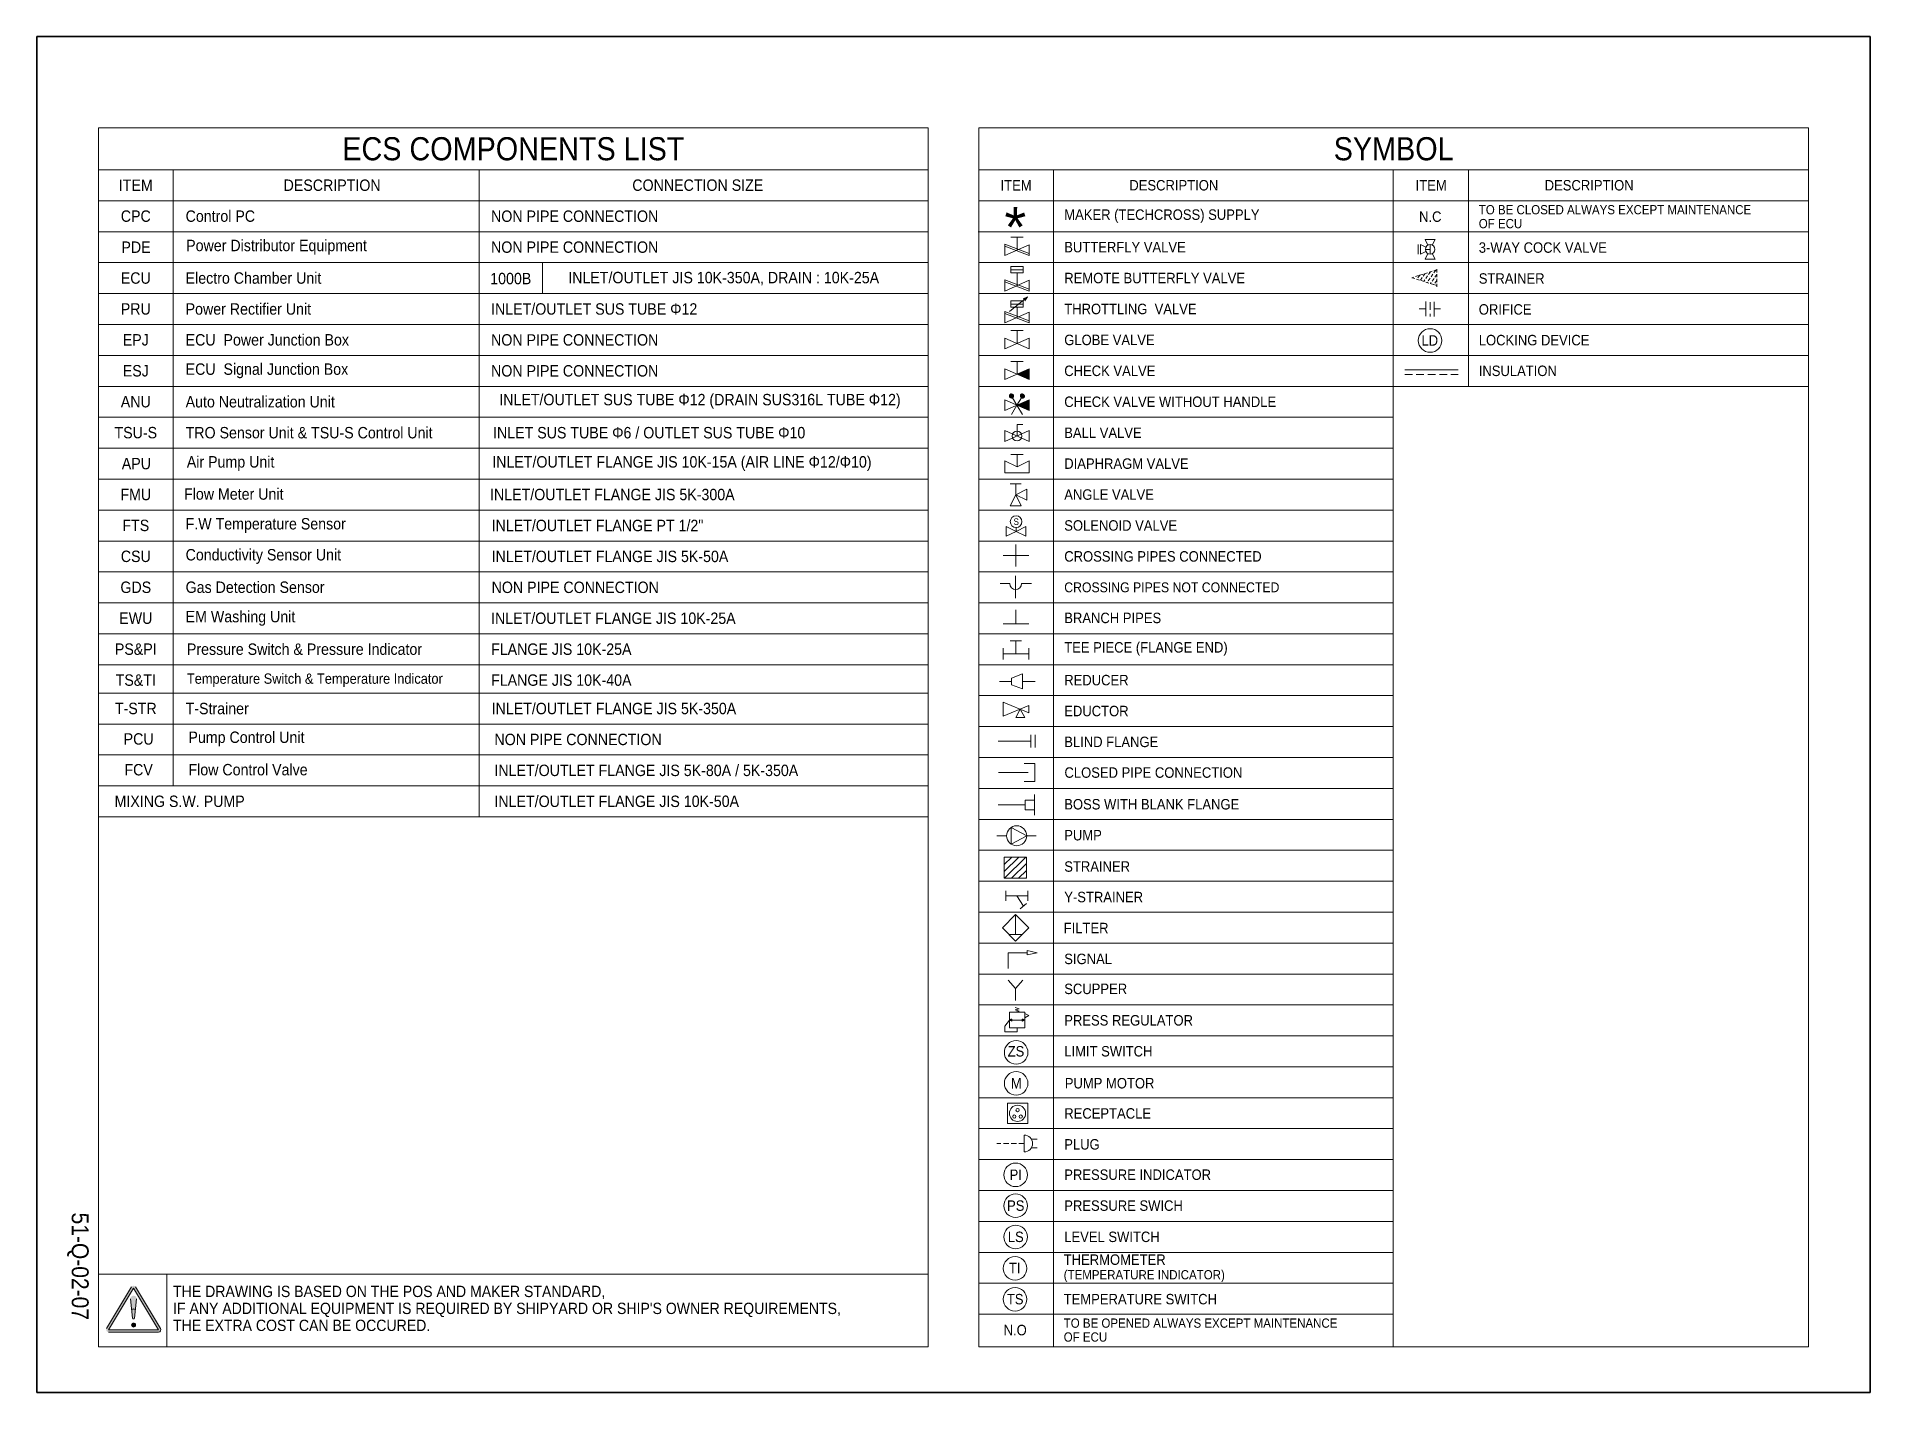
# Model space of a CAD drawing. Extents: x -553847 to 4496999, y 514150 to 878882.
# Drawn here: x 4205965 to 4241605, y 792629 to 818990 of the extents above; entities that cross this region are included whole.
import ezdxf

# ---------------------------------------------------------------- set-up
doc = ezdxf.new("R2010")
doc.units = 0
doc.header["$LTSCALE"] = 25
doc.header["$MEASUREMENT"] = 0
doc.linetypes.add('_DASH', pattern=[0.6, 0.4, -0.2])
doc.linetypes.add('HIDDEN', pattern=[0.375, 0.25, -0.125])
doc.layers.get('0').update_dxf_attribs({"linetype": 'CONTINUOUS', "lineweight": 9})
doc.layers.add('0.1 Defpoints', color=7, linetype='CONTINUOUS', plot=False)
doc.layers.add('0.3 Text', color=7, linetype='CONTINUOUS')
doc.layers.add('1.1 Y_Pipe', color=7, linetype='CONTINUOUS', lineweight=13)
doc.styles.add('ARIAL', font='arial.ttf')
doc.styles.get("Standard").update_dxf_attribs({"font": '', "width": 0.95, "height": 250})
doc.styles.get('Standard').set_extended_font_data('Gulim')
doc.linetypes.add('ZIGZAG', pattern='A,0.0001,-0.2,[131,ltypeshp.shx,S=0.2,R=0,X=-0.2,Y=0],-0.4,[131,ltypeshp.shx,S=0.2,R=180,X=0.2,Y=0],-0.2', length=0.8001)
pattern_1 = [(45, (6284896.4547, 20630.53402), (-0.088388347648, 0.088388347648), [])]

msp = doc.modelspace()

# ---------------------------------------------------------------- texts
at = {"color": 7, "style": 'ARIAL'}
msp.add_text('*', height=779.4, dxfattribs=at).set_placement((4224774.4, 814897.9))
at = {"linetype": 'Continuous', "width": 0.95}
msp.add_text('LD', height=203.55, dxfattribs=at).set_placement((4232881, 812981.5))
at = {"color": 7, "width": 0.95}
msp.add_text('S', height=126.6, dxfattribs=at).set_placement((4224951.6, 809495.7))
at = {"color": 7, "attachment_point": 5, "line_spacing_factor": 0.9}
for s, insert, char_height, width in [('N.C', (4233052.2, 815488.9), 203.55, 1123.499), ('ZS', (4224999.6, 799259.2), 203.55, 526.427), ('M', (4225005.8, 798638.1), 203.6, 1123.499), ('PI', (4224995.1, 796859.6), 203.55, 1123.499), ('PS', (4224995.1, 796258.2), 203.55, 1123.499), ('LS', (4224995.1, 795651.3), 203.55, 1123.499), ('TI', (4224974.5, 795045.5), 203.55, 1103.426), ("\\pxql;THE DRAWING IS BASED ON THE POS AND MAKER STANDARD, \\PIF ANY ADDITIONAL EQUIPMENT IS REQUIRED BY SHIPYARD OR SHIP'S OWNER REQUIREMENTS, \\PTHE EXTRA COST CAN BE OCCURED.", (4215955.8, 794259.8), 220, 14678.996), ('TS', (4224984.5, 794439.7), 203.55, 1123.499), ('N.O', (4224984.5, 793838.3), 203.55, 1123.499)]:
    msp.add_mtext(s, dxfattribs=dict(at, insert=insert, char_height=char_height, width=width))
at = {"layer": '0.3 Text', "linetype": 'Continuous', "width": 0.95}
msp.add_text('51-Q-02-07', height=328.66, rotation=270, dxfattribs=at).set_placement((4206646.7, 796124.5))
at = {"layer": '0.3 Text', "attachment_point": 5, "line_spacing_factor": 0.9}
for s, insert, char_height, width in [('\\pxqc;{\\C0;ECS COMPONENTS LIST}', (4215230.3, 816807.3), 450, 16130), ('\\pxqc;{\\C0;SYMBOL}', (4232340.3, 816807.3), 450, 16130), ('\\pxqc;CPC  ', (4207891.9, 815498.6), 222.058, 1453.301), ('\\pxql;Control PC', (4211178.2, 815498.6), 222.058, 4635.296), ('\\pxql;NON PIPE CONNECTION', (4219046.6, 815497.5), 222.058, 8498.783), ('\\pxqc;PDE  ', (4207897.2, 814896.1), 222.058, 1442.694), ('\\pxql;Power Distributor Equipment', (4211183.5, 814896.1), 222.058, 4624.689), ('\\pxql;NON PIPE CONNECTION', (4219046.6, 814896.1), 222.058, 8498.783), ('\\pxqc,t4;ECU  ', (4207891.9, 814294.8), 222.058, 1453.301), ('\\pxql;Electro Chamber Unit', (4211178.2, 814294.8), 222.058, 4635.296), ('\\pxql;STRAINER', (4236666.6, 814286.1), 203.553, 5343.419), ('\\pxqc;PRU  ', (4207891.9, 813694.5), 222.058, 1453.301), ('\\pxql;Power Rectifier Unit', (4211178.2, 813693.4), 222.058, 4635.296), ('\\pxql;INLET/OUTLET SUS TUBE Φ12  ', (4219046.6, 813693.4), 222.058, 8498.783), ('\\pxql;ORIFICE', (4236666.6, 813684.7), 203.553, 5343.419), ('\\pxqc;EPJ  ', (4207891.9, 813093.1), 222.058, 1453.301), ('\\pxql;ECU  Power Junction Box', (4211178.2, 813093.1), 222.058, 4635.296), ('\\pxql;NON PIPE CONNECTION', (4219046.6, 813092), 222.058, 8498.783), ('\\pxql;LOCKING DEVICE', (4236234.4, 813087.6), 203.553, 4478.903), ('\\pxqc;ESJ  ', (4207891.9, 812491.7), 222.058, 1453.301), ('\\pxql;ECU  Signal Junction Box', (4211178.2, 812491.7), 222.058, 4635.296), ('\\pxql;NON PIPE CONNECTION', (4219046.6, 812490.6), 222.058, 8498.783), ('\\pxql;INSULATION ', (4236234.4, 812490.6), 203.553, 4478.903), ('\\pxql;TRO Sensor Unit & TSU-S Control Unit', (4211715.8, 811287.8), 222.058, 5710.529), ('\\pxql;INLET SUS TUBE Φ6 / OUTLET SUS TUBE Φ10', (4218950.8, 811287.8), 222.058, 8229.964), ('\\pxqc;FMU ', (4207891.9, 810085), 222.06, 1453.301), ('\\pxql;Flow Meter Unit', (4211147.6, 810095.3), 222.058, 4635.296), ('\\pxql;INLET/OUTLET FLANGE {\\C4;JIS 5K-300A}', (4219026.6, 810085), 222.058, 8498.783), ('\\pxqc;FTS  ', (4207891.9, 809484.7), 222.058, 1453.301), ('\\pxql;F.W Temperature Sensor', (4211178.2, 809484.7), 222.058, 4635.296), ('\\A1;\\pxql;INLET/OUTLET FLANGE {\\A0;\\C4;PT 1/2"}', (4218930.9, 809483.6), 222.058, 8246.209), ('\\pxql;Conductivity Sensor Unit', (4211178.2, 808882.2), 222.058, 4635.296), ('\\pxqc;CSU  ', (4207891.9, 808883.3), 222.058, 1453.301), ('\\pxql;INLET/OUTLET FLANGE JIS 5K-50A', (4219076, 808882.2), 222.058, 8536.292), ('\\pxqc;GDS ', (4207891.9, 808281.9), 222.06, 1453.301), ('\\pxql;Gas Detection Sensor', (4211178.2, 808283), 222.058, 4635.296), ('\\pxql;NON PIPE CONNECTION', (4219057.2, 808280.8), 222.058, 8498.783), ('\\pxqc;EWU ', (4207891.9, 807680.5), 222.06, 1453.301), ('\\pxql;EM Washing Unit', (4211178.2, 807679.4), 222.058, 4635.296), ('\\pxql;INLET/OUTLET FLANGE JIS 10K-25A', (4219046.6, 807679.4), 222.058, 8498.783), ('\\pxqc;PS&PI ', (4207891.9, 807079.1), 222.058, 1453.301), ('\\pxql;Pressure Switch & Pressure Indicator', (4211595.7, 807078), 222.058, 5420.296), ('\\pxql;FLANGE JIS 10K-25A', (4219046.6, 807078), 222.058, 8498.783), ('\\pxqc;TS&TI ', (4207891.9, 806476.6), 222.058, 1453.301), ('\\pxql;Temperature Switch & Temperature Indicator', (4211595.7, 806476.6), 200, 5420.296), ('\\pxql;FLANGE JIS 10K-40A', (4219046.6, 806476.6), 222.058, 8498.783), ('\\pxqc;T-STR ', (4207891.9, 805925.3), 222.058, 1453.301), ('\\pxql;T-Strainer', (4211178.2, 805924.2), 222.058, 4635.296), ('\\pxql,t22;INLET/OUTLET FLANGE {\\C4;JIS 5K-350A}', (4219057.2, 805924.2), 222.058, 8498.783), ('\\pxql;Pump Control Unit', (4211233.2, 805333.6), 222.058, 4635.296), ('\\pxqc;PCU ', (4207946.9, 805332.5), 222.06, 1453.301), ('\\pxql;NON PIPE CONNECTION', (4219112.2, 805322.8), 222.058, 8498.783), ('\\pxqc;FCV ', (4207947, 804734.1), 222.06, 1453.301), ('\\pxql;Flow Control Valve ', (4211233.2, 804735.2), 222.058, 4635.296), ('\\pxql;INLET/OUTLET{\\C7; FLANGE \\C4;JIS 5K-80A / 5K-350A}', (4219112.3, 804721.4), 222.058, 8498.783), ('\\pxql;MIXING S.W. PUMP ', (4210161.6, 804120), 222.058, 5365.025), ('\\pxql;INLET/OUTLET{\\C7; FLANGE} JIS 10K-50A', (4219112.2, 804119.9), 222.058, 8498.71)]:
    msp.add_mtext(s, dxfattribs=dict(at, insert=insert, char_height=char_height, width=width))
at = {"layer": '0.3 Text', "color": 0, "attachment_point": 5, "line_spacing_factor": 0.9}
for s, insert, char_height, width in [('\\pxqc;ITEM', (4207891.9, 816100.1), 222.06, 1453.301), ('\\pxqc;DESCRIPTION', (4211707.9, 816100), 222.058, 6178.625), ('\\pxqc;CONNECTION SIZE', (4218815.2, 816101.2), 222.058, 8498.783)]:
    msp.add_mtext(s, dxfattribs=dict(at, insert=insert, char_height=char_height, width=width))
at = {"layer": '0.3 Text', "color": 7, "attachment_point": 5, "line_spacing_factor": 0.9}
for s, insert, char_height, width in [('\\pxqc;ITEM', (4225001.9, 816099), 203.55, 1453.301), ('\\pxqc;DESCRIPTION', (4228067.4, 816099), 203.553, 4677.588), ('\\pxqc;ITEM', (4233069.6, 816099), 203.55, 1453.301), ('\\pxqc;DESCRIPTION', (4236140.3, 816099), 203.553, 4688.194), ('\\pxql;MAKER (TECHCROSS) SUPPLY', (4228609.6, 815499), 203.553, 5343.419), ('\\pxql;TO BE CLOSED ALWAYS EXCEPT MAINTENANCE OF ECU ', (4236666.6, 815488.9), 180, 5343.419), ('\\pxql;BUTTERFLY VALVE', (4228609.6, 814896.2), 203.553, 5343.419), ('\\pxql;3-WAY COCK VALVE ', (4236666.6, 814887.5), 203.553, 5343.419), ('\\pxql;REMOTE BUTTERFLY VALVE', (4228609.6, 814294.8), 203.553, 5343.419), ('\\pxql;THROTTLING  VALVE', (4228609.6, 813693.4), 203.553, 5343.419), ('\\pxql;GLOBE VALVE', (4228609.6, 813092), 203.553, 5343.419), ('\\pxql;CHECK VALVE', (4228609.6, 812490.6), 203.553, 5343.419), ('\\pxql;CHECK VALVE WITHOUT HANDLE', (4228609.6, 811889.2), 203.553, 5343.419), ('\\pxql;BALL VALVE', (4228609.6, 811287.8), 203.553, 5343.419), ('\\pxql;Air Pump Unit', (4211200.9, 810688.5), 222.058, 4635.296), ('\\pxql;{\\C256;INLET/OUTLET} FLANGE JIS 10K-1{\\C256;5A (AIR LINE Φ12/Φ10) }', (4218765.3, 810688.5), 222.058, 7890.763), ('\\pxqc;APU ', (4207903.3, 810686.4), 222.06, 1476.035), ('\\pxql;DIAPHRAGM VALVE ', (4228609.6, 810686.4), 203.553, 5343.419), ('\\pxql;ANGLE VALVE', (4228609.6, 810085), 203.553, 5343.419), ('\\pxql;SOLENOID VALVE', (4228609.6, 809483.6), 203.553, 5343.419), ('\\pxql;CROSSING PIPES CONNECTED', (4228609.6, 808882.2), 203.553, 5343.419), ('\\pxql;CROSSING PIPES NOT CONNECTED', (4228609.6, 808280.8), 191.657, 5343.419), ('\\pxql;BRANCH PIPES', (4228609.6, 807685.9), 203.553, 5343.419), ('\\pxql;TEE PIECE (FLANGE END)', (4228609.6, 807084.5), 203.553, 5343.419), ('\\pxql;REDUCER', (4228609.6, 806476.6), 203.553, 5343.419), ('\\pxql;EDUCTOR', (4228670.9, 805875.2), 203.553, 5466.067), ('\\pxql;BLIND FLANGE', (4228609.6, 805275.6), 203.553, 5343.419), ('\\pxql;CLOSED PIPE CONNECTION', (4228611.7, 804678.8), 203.553, 5339.149), ('\\pxql;BOSS WITH BLANK FLANGE', (4228609.6, 804062.7), 203.553, 5343.419), ('\\pxql;PUMP', (4228609.6, 803461.3), 203.55, 5343.419), ('\\pxql;STRAINER', (4228609.6, 802851.6), 203.553, 5343.419), ('\\pxql;Y-STRAINER', (4228609.6, 802258.4), 203.553, 5343.419), ('\\pxql;FILTER', (4228599, 801656.6), 203.553, 5343.419), ('\\pxql;SIGNAL', (4228609.6, 801055.6), 203.553, 5343.419), ('\\pxql;SCUPPER', (4228609.6, 800472.7), 203.553, 5343.419), ('\\pxql;PRESS REGULATOR', (4228609.6, 799861.1), 203.553, 5343.419), ('\\pxql;LIMIT SWITCH', (4228609.6, 799259.7), 203.553, 5343.419), ('\\pxql;{\\C0;PUMP MOTOR }', (4228620.2, 798638.1), 203.553, 5343.419), ('\\pxql;{\\C0;RECEPTACLE }', (4228609.6, 798050.9), 203.553, 5343.419), ('\\pxql;{\\C0;PLUG}', (4228609.6, 797449.5), 203.553, 5343.419), ('\\pxql;PRESSURE INDICATOR', (4228609.6, 796859.6), 203.553, 5343.419), ('\\pxql;PRESSURE SWICH', (4228609.6, 796258.2), 203.553, 5343.419), ('\\pxql;LEVEL SWITCH', (4228609.6, 795651.3), 203.553, 5343.419), ('\\pxql;THERMOMETER\\P{\\H0.88429x;(TEMPERATURE INDICATOR)}', (4228599, 795041.1), 203.553, 5343.419), ('\\pxql;TEMPERATURE SWITCH', (4228599, 794439.7), 203.553, 5343.419), ('\\pxql;TO BE OPENED ALWAYS EXCEPT MAINTENANCE OF ECU ', (4228599, 793838.3), 180, 5343.419)]:
    msp.add_mtext(s, dxfattribs=dict(at, insert=insert, char_height=char_height, width=width))
at = {"layer": '0.3 Text', "color": 4, "insert": (4207891.9, 811288.9), "char_height": 222.058, "width": 1453.301, "attachment_point": 5, "line_spacing_factor": 0.9}
msp.add_mtext('\\pxqc;TSU-S  ', dxfattribs=at)
at = {"layer": '1.1 Y_Pipe', "color": 4, "attachment_point": 5, "line_spacing_factor": 0.9}
for s, insert, char_height, width in [('1000B', (4215180.3, 814284.6), 222.06, 1229.001), ('\\pxqc;INLET/OUTLET JIS 10K-350A, DRAIN : 10K-25A', (4219318.5, 814284.6), 222.058, 7492.24)]:
    msp.add_mtext(s, dxfattribs=dict(at, insert=insert, char_height=char_height, width=width))
at = {"layer": '1.1 Y_Pipe', "char_height": 222.058, "attachment_point": 5, "line_spacing_factor": 0.9}
for s, insert, width in [('\\pxqc;ANU  ', (4207891.9, 811890.3), 1453.301), ('\\pxql;Auto Neutralization Unit', (4211178.2, 811889.2), 4635.296), ('INLET/OUTLET SUS TUBE Φ12 (DRAIN SUS316L TUBE Φ12)', (4218857.2, 811899.1), 8498.783)]:
    msp.add_mtext(s, dxfattribs=dict(at, insert=insert, width=width))

# ---------------------------------------------------------------- hatches: boundary and pattern name
for points in [[(4225020, 812426.1), (4225257.5, 812320.6), (4225257.5, 812531.6)], [(4225020, 811824.7), (4225257.5, 811719.2), (4225257.5, 811930.2)]]:
    msp.add_hatch(color=7).paths.add_polyline_path(points)
h = msp.add_hatch()
h.set_pattern_fill('ANSI31')
h.set_pattern_definition(pattern_1)
h.paths.add_polyline_path([(4224952.4, 812002.7, 1), (4224872.4, 812002.7, 1)])
h = msp.add_hatch()
h.set_pattern_fill('ANSI31')
h.set_pattern_definition(pattern_1)
h.paths.add_polyline_path([(4225164.6, 812002.7, 1), (4225084.6, 812002.7, 1)])
h = msp.add_hatch()
h.set_pattern_fill('ANSI31', scale=30.522422, style=0)
h.set_pattern_definition([(45, (4022723.82, 822591.32), (-68.52479, 68.52479), [])])
h.paths.add_polyline_path([(4225203.5, 803037.9), (4224770, 803037.9), (4224770, 802831), (4224986.7, 802831), (4224986.7, 802624.1), (4225203.5, 802624.1)])
h.paths.add_polyline_path([(4224986.7, 802831), (4224770, 802831), (4224770, 802624.1), (4224986.7, 802624.1)], flags=17)
h = msp.add_hatch(color=7)
h.paths.add_polyline_path([(4207888.7, 794678.3, 0.5661904), (4207807.6, 794678.3), (4207323.6, 793871.7, 0.5829709), (4207364.2, 793800.1), (4208332.1, 793800.1, 0.5829709), (4208372.7, 793871.7)])
h.paths.add_polyline_path([(4207848.1, 794654), (4208332.1, 793847.3), (4207364.2, 793847.3)], flags=16)
edge = h.paths.add_edge_path()
edge.add_arc((4207846.3, 794074.8), 19.7, 185.71059, 270)
edge.add_line((4207846.3, 794055.1), (4207850, 794055.1))
edge.add_arc((4207850, 794074.8), 19.7, 270, 354.28941)
edge.add_line((4207869.6, 794072.8), (4207906.1, 794437.5))
edge.add_arc((4207848.1, 794449.2), 59.1, 348.57881, 551.42119)
edge.add_line((4207790.2, 794437.5), (4207826.7, 794072.8))
h = msp.add_hatch(color=7)
edge = h.paths.add_edge_path()
edge.add_arc((4207848.1, 793936.8), 39.4, 0, 360)

# ---------------------------------------------------------------- linework, layer by layer
at = {"linetype": 'ByBlock'}
for p, q in [((4223295.3, 817214.8), (4223295.3, 793516.2)), ((4224275.3, 817214.8), (4224275.3, 793516.2)), ((4207165.3, 794924.8), (4223295.3, 794924.8)), ((4208495.3, 794924.8), (4208495.3, 793516.2))]:
    msp.add_line(p, q, dxfattribs=at)
at = {"color": 0}
for p, q in [((4207165.3, 816399.7), (4223295.3, 816399.7)), ((4233796.2, 816399.7), (4233796.2, 812189.9)), ((4207165.3, 815798.3), (4214565.8, 815798.3)), ((4232819.2, 814759.1), (4232819.2, 814949.2)), ((4232966.1, 814895.7), (4232859.1, 814949.2)), ((4232859.1, 814949.2), (4232859.1, 814759.1)), ((4232966.1, 814812.6), (4232859.1, 814759.1)), ((4233007.6, 814937.2), (4232954.1, 815044.2)), ((4233144.2, 815044.2), (4232954.1, 815044.2)), ((4232954.1, 814664.1), (4233007.6, 814771.1)), ((4233049.2, 814854.1), (4232956.3, 814854.1)), ((4233090.7, 814937.2), (4233144.2, 815044.2)), ((4233090.7, 814771.1), (4233144.2, 814664.1)), ((4233144.2, 814664.1), (4232954.1, 814664.1)), ((4232962.7, 813695), (4232838.8, 813695)), ((4232962.7, 813837.5), (4232962.7, 813552.5)), ((4233129.7, 813835.6), (4233129.7, 813550.6)), ((4233253.6, 813695), (4233129.7, 813695)), ((4232554.5, 812508.4), (4233595.9, 812508.4)), ((4240405.3, 808603), (4240405.3, 806798.8))]:
    msp.add_line(p, q, dxfattribs=at)
for p, q in [((4207165.3, 816399.7), (4207165.3, 815798.2)), ((4208618.6, 816399.7), (4208618.6, 815798.2)), ((4214565.8, 816399.8), (4214565.8, 815798.2)), ((4214565.8, 815798.3), (4223295.3, 815798.3)), ((4207165.3, 815196.8), (4223295.3, 815196.8)), ((4207165.3, 814595.5), (4223295.3, 814595.5)), ((4215794.8, 814595.5), (4215794.8, 813994.1)), ((4207165.3, 813994.1), (4223295.3, 813994.1)), ((4207165.3, 813392.7), (4223295.3, 813392.7)), ((4207165.3, 812791.3), (4223295.3, 812791.3)), ((4207165.3, 812189.9), (4223295.3, 812189.9)), ((4207165.3, 811588.5), (4223295.3, 811588.5)), ((4207165.3, 810987.1), (4223295.3, 810987.1)), ((4207165.3, 810385.7), (4223295.3, 810385.7)), ((4207165.3, 809784.3), (4223295.3, 809784.3)), ((4207165.3, 809182.9), (4223295.3, 809182.9)), ((4207165.3, 808581.5), (4223295.3, 808581.5)), ((4207165.3, 807980.1), (4223295.3, 807980.1)), ((4207165.3, 807378.7), (4223295.3, 807378.7)), ((4207165.3, 806777.3), (4223295.3, 806777.3)), ((4207165.3, 806224.9), (4223295.3, 806224.9)), ((4207165.3, 805623.5), (4207165.3, 805022.1)), ((4207165.3, 805623.5), (4223295.3, 805623.5)), ((4208618.6, 805623.5), (4208618.6, 804420.7)), ((4207165.3, 805022.1), (4223295.3, 805022)), ((4207165.4, 805022.1), (4207165.4, 804420.7)), ((4214565.9, 805022.1), (4214565.9, 804420.7)), ((4207165.4, 804420.7), (4207165.4, 803819.3)), ((4207165.4, 804420.7), (4223295.3, 804420.6)), ((4214565.9, 804420.7), (4214565.9, 803819.2)), ((4207165.3, 803819.3), (4223295.3, 803819.2))]:
    msp.add_line(p, q)
at = {"color": 7}
for p, q in [((4224275.3, 816399.7), (4240405.3, 816399.7)), ((4225728.6, 816399.7), (4225728.6, 793516.2)), ((4232332.3, 816399.7), (4232332.3, 793516.2)), ((4240405.3, 816399.7), (4240405.3, 809182.9)), ((4224275.3, 815798.3), (4240405.3, 815798.3)), ((4224264.7, 815196.9), (4240394.7, 815196.9)), ((4224901.2, 815089.7), (4225138.8, 815089.7)), ((4225020, 814839.4), (4225020, 815089.7)), ((4224782.4, 814734), (4224782.4, 814955.1)), ((4224782.4, 814955.1), (4225257.5, 814774.7)), ((4225257.5, 814944.9), (4224782.4, 814734)), ((4224782.4, 814914.4), (4225257.5, 814734)), ((4225257.5, 814734), (4225257.5, 814944.9)), ((4233049.2, 814947), (4233049.2, 814761.3)), ((4224275.3, 814595.5), (4240394.7, 814595.5)), ((4224901.2, 814398.1), (4224901.2, 814519.5)), ((4224901.2, 814519.5), (4225138.8, 814519.5)), ((4225138.8, 814458.8), (4224901.2, 814458.8)), ((4224901.2, 814398.1), (4225138.8, 814398.1)), ((4225020, 814147.9), (4225020, 814398.1)), ((4225138.8, 814398.1), (4225138.8, 814519.5)), ((4224782.4, 814042.4), (4224782.4, 814263.5)), ((4224782.4, 814263.5), (4225257.5, 814083.1)), ((4225257.5, 814253.4), (4224782.4, 814042.4)), ((4224782.4, 814222.8), (4225257.5, 814042.4)), ((4225257.5, 814042.4), (4225257.5, 814253.4)), ((4224275.3, 813994.1), (4240405.3, 813994.1)), ((4224871.5, 813648.6), (4225222.9, 813930.6)), ((4224901.2, 813730.5), (4224901.2, 813851.9)), ((4224901.2, 813851.9), (4225138.8, 813851.9)), ((4225138.8, 813791.2), (4224901.2, 813791.2)), ((4224901.2, 813730.5), (4225138.8, 813730.5)), ((4225020, 813528.9), (4225020, 813730.5)), ((4225138.8, 813730.5), (4225138.8, 813851.9)), ((4225140.4, 813892.6), (4225222.9, 813930.6)), ((4225169.6, 813855.5), (4225222.9, 813930.6)), ((4224275.3, 813392.7), (4240405.3, 813392.7)), ((4224782.4, 813423.4), (4224782.4, 813644.5)), ((4224782.4, 813644.5), (4225257.5, 813464.1)), ((4225257.5, 813634.3), (4224782.4, 813423.4)), ((4224782.4, 813603.8), (4225257.5, 813423.4)), ((4225257.5, 813423.4), (4225257.5, 813634.3)), ((4224782.4, 812918.8), (4224782.4, 813129.8)), ((4224782.4, 813129.8), (4225257.5, 812918.8)), ((4225257.5, 813129.8), (4224782.4, 812918.8)), ((4224901.2, 813274.6), (4225138.8, 813274.6)), ((4225020, 813024.3), (4225020, 813274.6)), ((4225257.5, 812918.8), (4225257.5, 813129.8)), ((4224275.3, 812791.3), (4240405.3, 812791.3)), ((4224901.2, 812676.3), (4225138.8, 812676.3)), ((4225020, 812426.1), (4225020, 812676.3)), ((4224782.4, 812320.6), (4224782.4, 812531.6)), ((4224782.4, 812531.6), (4225257.5, 812320.6)), ((4225257.5, 812531.6), (4224782.4, 812320.6)), ((4225257.5, 812320.6), (4225257.5, 812531.6)), ((4224275.3, 812189.9), (4240405.3, 812189.9)), ((4224782.4, 811719.2), (4224782.4, 811930.2)), ((4224782.4, 811930.2), (4225257.5, 811719.2)), ((4225257.5, 811930.2), (4224782.4, 811719.2)), ((4225018.5, 811823.8), (4224932.8, 811968.3)), ((4225018.5, 811823.8), (4225104.2, 811968.3)), ((4225257.5, 811719.2), (4225257.5, 811930.2)), ((4224275.3, 811588.5), (4232332.3, 811588.5)), ((4225018.5, 811823.8), (4224912.4, 811644.9)), ((4225018.5, 811823.8), (4225124.6, 811644.9)), ((4224782.4, 811118.7), (4224782.4, 811329.7)), ((4224782.4, 811329.7), (4225257.5, 811118.7)), ((4225257.5, 811329.7), (4224782.4, 811118.7)), ((4225020, 811224.2), (4225020, 811451.1)), ((4225020, 811451.1), (4225134.8, 811451.1)), ((4225257.5, 811118.7), (4225257.5, 811329.7)), ((4224275.3, 810987.1), (4232332.3, 810987.1)), ((4224901.2, 810861.9), (4225138.8, 810861.9)), ((4225020, 810624.3), (4225020, 810861.9)), ((4224782.4, 810505.6), (4224782.4, 810743.1)), ((4224782.4, 810743.1), (4225020, 810624.3)), ((4224782.4, 810505.6), (4225257.5, 810505.6)), ((4225020, 810624.4), (4225257.5, 810743.1)), ((4225257.5, 810505.6), (4225257.5, 810743.1)), ((4224275.3, 810385.7), (4232332.3, 810385.7)), ((4224889.6, 810295.7), (4225103.4, 810295.7)), ((4224996.5, 810081.9), (4224996.5, 810295.7)), ((4225210.3, 810188.8), (4224996.5, 810081.9)), ((4225210.3, 809974.9), (4225210.3, 810188.8)), ((4224275.3, 809784.3), (4232332.3, 809784.3)), ((4224996.5, 810081.9), (4224889.6, 809868)), ((4224889.6, 809868), (4225103.4, 809868)), ((4224996.5, 810081.9), (4225210.3, 809974.9)), ((4225103.4, 809868), (4224996.5, 810081.9)), ((4224812, 809464), (4225002.1, 809369)), ((4224812, 809274), (4224812, 809464)), ((4225002.1, 809369), (4225192.1, 809464)), ((4225002.1, 809369), (4225002.1, 809446)), ((4225192.1, 809274), (4225192.1, 809464)), ((4224275.3, 809182.9), (4232332.3, 809182.9)), ((4225002.1, 809369), (4224812, 809274)), ((4224998.9, 808686.1), (4224998.9, 809113)), ((4225002.1, 809369), (4225192.1, 809274)), ((4224748.7, 808899.5), (4225248.9, 808899.6)), ((4224275.3, 808581.5), (4232332.3, 808581.5)), ((4224878.4, 808354.7), (4224692.5, 808354.7)), ((4224993.1, 808507), (4224993.1, 808069.1)), ((4225107.9, 808354.7), (4225299.6, 808354.7)), ((4224275.3, 807980.1), (4232332.3, 807980.1)), ((4224998.8, 807569.6), (4224998.8, 807847.2)), ((4224275.3, 807378.7), (4232332.3, 807378.7)), ((4224748.7, 807569.6), (4225248.9, 807569.6)), ((4224748.7, 806877.8), (4224748.7, 807099.9)), ((4224748.7, 806988.9), (4225248.9, 806988.9)), ((4225110, 807243.1), (4224887.8, 807243.1)), ((4224998.8, 806988.9), (4224998.8, 807243.1)), ((4225248.9, 806877.8), (4225248.9, 807100)), ((4224275.3, 806777.3), (4232332.3, 806777.3)), ((4224913.9, 806517.7), (4225124.6, 806598.1)), ((4225124.6, 806307.3), (4225124.6, 806598.1)), ((4224680.1, 806452.7), (4224913.9, 806452.7)), ((4224913.9, 806387.8), (4224913.9, 806517.7)), ((4225124.6, 806307.3), (4224913.9, 806387.8)), ((4225124.6, 806452.7), (4225371.4, 806452.7)), ((4224275.3, 806175.9), (4232332.3, 806175.9)), ((4224751.6, 806049.3), (4225252.6, 805840.6)), ((4224751.6, 806049.3), (4224751.6, 805773.8)), ((4225252.6, 805982.5), (4224751.6, 805773.8)), ((4224994, 805751.2), (4225082.2, 805911.6)), ((4225082.2, 805911.6), (4225170.4, 805751.2)), ((4225252.6, 805982.5), (4225252.6, 805840.6)), ((4224275.3, 805574.4), (4232332.3, 805574.4)), ((4224994, 805751.2), (4225170.4, 805751.2)), ((4225287, 805289.3), (4224655.7, 805289.3)), ((4225287, 805165.4), (4225287, 805413.3)), ((4225370.4, 805165.4), (4225370.4, 805413.3)), ((4224275.3, 804973), (4232332.3, 804973)), ((4225365, 804855.9), (4225157.4, 804855.9)), ((4225365, 804855.9), (4225365, 804506.1)), ((4225239.7, 804681), (4224658.4, 804681)), ((4225365, 804506.1), (4225157.4, 804506.1)), ((4224275.3, 804371.6), (4232332.3, 804371.6)), ((4224655.6, 804052.2), (4225179.3, 804052.2)), ((4225359.2, 804146.1), (4225179.3, 804146.1)), ((4225179.3, 803958.3), (4225179.3, 804146.1)), ((4225359.2, 803849.8), (4225359.2, 804254.6)), ((4224275.3, 803770.2), (4232332.3, 803770.2)), ((4225359.2, 803958.3), (4225179.3, 803958.3)), ((4224818.3, 803451.1), (4224626.1, 803451.1)), ((4225207.6, 803451.1), (4224905, 803613.1)), ((4224905, 803613.1), (4224905, 803289.1)), ((4224905, 803289.1), (4225207.6, 803451.1)), ((4225390.4, 803451.1), (4225207.6, 803451.1)), ((4224275.3, 803168.8), (4232332.3, 803168.8)), ((4224275.3, 802567.4), (4232332.3, 802567.4)), ((4224802.8, 802184), (4224802.8, 802377.4)), ((4224802.8, 802280.7), (4225229.5, 802280.7)), ((4225016.2, 802280.7), (4225146.5, 802080.7)), ((4225229.5, 802184), (4225229.5, 802377.4)), ((4224275.3, 801966), (4232332.3, 801966)), ((4224734.7, 801660.7), (4224992.2, 801918.2)), ((4224992.2, 801918.2), (4225249.6, 801660.7)), ((4224992.2, 801918.2), (4224992.2, 801529.7)), ((4225206, 802134.7), (4225084.2, 802031)), ((4224734.7, 801660.7), (4224992.2, 801403.2)), ((4224992.2, 801403.2), (4225249.6, 801660.7)), ((4224275.3, 801364.6), (4232332.3, 801364.6)), ((4224865.7, 801529.7), (4225118.6, 801529.7)), ((4225411, 801177.2), (4225220, 801219.3)), ((4225220, 801219.3), (4225220, 801135.1)), ((4225411, 801177.2), (4225220, 801135.1)), ((4224275.3, 800763.2), (4232332.3, 800763.2)), ((4224846.7, 800643.4), (4224989.7, 800479.9)), ((4225132.8, 800643.4), (4224989.7, 800479.9)), ((4224989.7, 800479.9), (4224989.7, 800246.9)), ((4224275.3, 800161.8), (4232332.3, 800161.8)), ((4224780.4, 799748.4), (4224870.7, 799867.2)), ((4225172.7, 800018.2), (4224870.7, 800018.2)), ((4224870.7, 800018.2), (4224870.7, 799716.2)), ((4224870.7, 799867.2), (4224921.6, 799887.8)), ((4224870.7, 799867.2), (4224921.6, 799846.7)), ((4224870.7, 799867.2), (4225172.7, 799867.2)), ((4224872.3, 799866.6), (4224872.9, 799867.2)), ((4224872.9, 799867.2), (4224874.4, 799868.7)), ((4224874.1, 799865.9), (4224875.5, 799867.2)), ((4224875.5, 799867.2), (4224878.7, 799870.5)), ((4224875.9, 799865.1), (4224878, 799867.2)), ((4224877.8, 799864.4), (4224880.6, 799867.2)), ((4224878, 799867.2), (4224883, 799872.2)), ((4224879.6, 799863.7), (4224883.2, 799867.2)), ((4224880.6, 799867.2), (4224887.3, 799873.9)), ((4224881.4, 799862.9), (4224895.9, 799877.4)), ((4224883.2, 799867.2), (4224891.6, 799875.7)), ((4224883.3, 799862.2), (4224888.3, 799867.2)), ((4224885.1, 799861.5), (4224890.9, 799867.2)), ((4224886.9, 799860.7), (4224893.5, 799867.2)), ((4224888.3, 799867.2), (4224900.2, 799879.1)), ((4224888.7, 799860), (4224896, 799867.2)), ((4224890.6, 799859.2), (4224898.6, 799867.2)), ((4224890.9, 799867.2), (4224904.5, 799880.9)), ((4224892.4, 799858.5), (4224901.2, 799867.2)), ((4224893.5, 799867.2), (4224908.8, 799882.6)), ((4224894.2, 799857.8), (4224921.6, 799885.2)), ((4224896, 799867.2), (4224913.1, 799884.3)), ((4224896.1, 799857), (4224921.6, 799882.6)), ((4224897.9, 799856.3), (4224908.9, 799867.2)), ((4224898.6, 799867.2), (4224917.4, 799886.1)), ((4224899.7, 799855.6), (4224911.4, 799867.2)), ((4224901.2, 799867.2), (4224921.6, 799887.7)), ((4224901.6, 799854.8), (4224914, 799867.2)), ((4224903.4, 799854.1), (4224916.6, 799867.2)), ((4224905.2, 799853.3), (4224919.1, 799867.2)), ((4224907, 799852.6), (4224921.6, 799867.2)), ((4224908.9, 799867.2), (4224921.6, 799880)), ((4224908.9, 799851.9), (4224921.6, 799864.6)), ((4224910.7, 799851.1), (4224921.6, 799862)), ((4224911.4, 799867.2), (4224921.6, 799877.4)), ((4224912.5, 799850.4), (4224921.6, 799859.5)), ((4224914, 799867.2), (4224921.6, 799874.9)), ((4224914.4, 799849.7), (4224921.6, 799856.9)), ((4224916.2, 799848.9), (4224921.6, 799854.3)), ((4224916.6, 799867.2), (4224921.6, 799872.3)), ((4224918, 799848.2), (4224921.6, 799851.8)), ((4224919.1, 799867.2), (4224921.6, 799869.7)), ((4224919.8, 799847.4), (4224921.6, 799849.2)), ((4224921.6, 799846.7), (4224921.6, 799887.8)), ((4225060.7, 800087.3), (4224984.4, 800111.9)), ((4225060.7, 800087.3), (4224984.4, 800065.1)), ((4225060.7, 800040.4), (4224984.4, 800065.1)), ((4225060.7, 800040.4), (4224984.4, 800018.2)), ((4225172.7, 799867.2), (4225121.8, 799887.8)), ((4225121.8, 799846.7), (4225121.8, 799887.8)), ((4225151, 799858.5), (4225121.8, 799887.7)), ((4225139.7, 799867.2), (4225121.8, 799885.2)), ((4225137.1, 799867.2), (4225121.8, 799882.6)), ((4225134.6, 799867.2), (4225121.8, 799880)), ((4225132, 799867.2), (4225121.8, 799877.4)), ((4225141.9, 799854.8), (4225121.8, 799874.9)), ((4225126.9, 799867.2), (4225121.8, 799872.3)), ((4225138.2, 799853.3), (4225121.8, 799869.7)), ((4225172.7, 799867.2), (4225121.8, 799846.7)), ((4225136.4, 799852.6), (4225121.8, 799867.2)), ((4225134.6, 799851.9), (4225121.8, 799864.6)), ((4225132.7, 799851.1), (4225121.8, 799862)), ((4225130.9, 799850.4), (4225121.8, 799859.5)), ((4225129.1, 799849.7), (4225121.8, 799856.9)), ((4225127.2, 799848.9), (4225121.8, 799854.3)), ((4225125.4, 799848.2), (4225121.8, 799851.8)), ((4225123.6, 799847.4), (4225121.8, 799849.2)), ((4225144.8, 799867.2), (4225126, 799886.1)), ((4225140, 799854.1), (4225126.9, 799867.2)), ((4225154.7, 799860), (4225130.3, 799884.3)), ((4225143.7, 799855.6), (4225132, 799867.2)), ((4225156.5, 799860.7), (4225134.6, 799882.6)), ((4225145.5, 799856.3), (4225134.6, 799867.2)), ((4225147.4, 799857), (4225137.1, 799867.2)), ((4225152.5, 799867.2), (4225138.9, 799880.9)), ((4225149.2, 799857.8), (4225139.7, 799867.2)), ((4225155.1, 799867.2), (4225143.2, 799879.1)), ((4225152.9, 799859.2), (4225144.8, 799867.2)), ((4225162, 799862.9), (4225147.5, 799877.4)), ((4225160.2, 799867.2), (4225151.8, 799875.7)), ((4225158.3, 799861.5), (4225152.5, 799867.2)), ((4225160.2, 799862.2), (4225155.1, 799867.2)), ((4225162.8, 799867.2), (4225156.1, 799873.9)), ((4225163.8, 799863.7), (4225160.2, 799867.2)), ((4225165.4, 799867.2), (4225160.4, 799872.2)), ((4225165.7, 799864.4), (4225162.8, 799867.2)), ((4225167.9, 799867.2), (4225164.7, 799870.5)), ((4225167.5, 799865.1), (4225165.4, 799867.2)), ((4225169.3, 799865.9), (4225167.9, 799867.2)), ((4225170.5, 799867.2), (4225169, 799868.7)), ((4225171.1, 799866.6), (4225170.5, 799867.2)), ((4225172.7, 800018.2), (4225172.7, 799716.2)), ((4225249, 799953.5), (4225172.7, 799997.5)), ((4225249, 799953.5), (4225172.7, 799909.4)), ((4224275.3, 799560.4), (4232332.3, 799560.4)), ((4224780.4, 799636.6), (4224780.4, 799748.4)), ((4225021.7, 799636.6), (4224780.4, 799636.6)), ((4225172.7, 799716.2), (4224870.7, 799716.2)), ((4225021.7, 799716.2), (4225021.7, 799636.6)), ((4224275.3, 798959), (4232332.3, 798959)), ((4224275.3, 798357.6), (4232332.3, 798357.6)), ((4224832.8, 797857.5), (4224832.8, 798251.6)), ((4224832.8, 798251.6), (4225226.9, 798251.6)), ((4225226.9, 798251.6), (4225226.9, 797857.5)), ((4224275.3, 797756.2), (4232332.3, 797756.2)), ((4225226.9, 797857.5), (4224832.8, 797857.5)), ((4225157.9, 797631.3), (4225157.9, 797303.6)), ((4225412.9, 797553.3), (4225297.4, 797553.3)), ((4225412.9, 797381.6), (4225297.4, 797381.6)), ((4224275.3, 797154.8), (4232332.3, 797154.8)), ((4224275.3, 796553.4), (4232332.3, 796553.4)), ((4224275.3, 795952), (4232332.3, 795952)), ((4224275.3, 795350.6), (4232332.3, 795350.6)), ((4207807.6, 794678.3), (4207323.6, 793871.7)), ((4207848.1, 794654), (4207364.2, 793847.3)), ((4207789, 794449.2), (4207826.7, 794072.8)), ((4207848.1, 794654), (4208332.1, 793847.3)), ((4207907.3, 794449.2), (4207869.6, 794072.8)), ((4207888.7, 794678.3), (4208372.7, 793871.7)), ((4224275.3, 794749.2), (4232332.3, 794749.2)), ((4224275.3, 794147.8), (4232332.3, 794147.8)), ((4207364.2, 793847.3), (4208332.1, 793847.3)), ((4207364.2, 793800.1), (4208332.1, 793800.1)), ((4207846.3, 794055.1), (4207850, 794055.1))]:
    msp.add_line(p, q, dxfattribs=at)
at = {"ltscale": 30}
for p, q in [((4207165.3, 815798.2), (4207165.3, 806777.4)), ((4208618.6, 815798.2), (4208618.6, 806777.4)), ((4214565.8, 815798.2), (4214565.8, 806777.4)), ((4207165.3, 806777.4), (4207165.3, 806224.9)), ((4208618.6, 806777.4), (4208618.6, 806224.9)), ((4214565.8, 806777.4), (4214565.8, 806225)), ((4207165.3, 806224.9), (4207165.3, 805623.5)), ((4208618.6, 806224.9), (4208618.6, 805623.5)), ((4214565.8, 806225), (4214565.9, 805022.1))]:
    msp.add_line(p, q, dxfattribs=at)
at = {"color": 7, "linetype": 'HIDDEN', "ltscale": 10}
for p, q in [((4233179.2, 814455.7), (4232695.6, 814303.1)), ((4232950, 814383.4), (4232858, 814251.8)), ((4233053.8, 814416.2), (4232924.2, 814230.9)), ((4233157.6, 814448.9), (4232990.5, 814210)), ((4233179.2, 814124.2), (4233179.2, 814482)), ((4232695.6, 814303.1), (4233179.2, 814150.5)), ((4232846.1, 814350.6), (4232791.7, 814272.8)), ((4233179.2, 814364), (4233056.8, 814189.1)), ((4233179.2, 814248.3), (4233123.1, 814168.1))]:
    msp.add_line(p, q, dxfattribs=at)
at = {"color": 0, "linetype": '_DASH', "ltscale": 15}
for p, q in [((4233052.7, 813825.7), (4233052.7, 813549.2)), ((4232554.5, 812423.2), (4233595.9, 812423.3))]:
    msp.add_line(p, q, dxfattribs=at)
at = {"color": 7, "linetype": 'ZIGZAG', "ltscale": 5}
for p, q in [((4224845.9, 800870.8), (4224845.9, 801177.2)), ((4224845.9, 801177.2), (4225220, 801177.2))]:
    msp.add_line(p, q, dxfattribs=at)
at = {"color": 7, "linetype": '_DASH', "ltscale": 10}
msp.add_line((4225157.9, 797467.5), (4224629.9, 797467.5), dxfattribs=at)
at = {"linetype": 'ByBlock'}
for points in [[(4223295.3, 817214.8), (4207165.3, 817214.8), (4207165.3, 793516.2), (4223295.3, 793516.2)], [(4224275.3, 793516.2), (4240405.3, 793516.2), (4240405.3, 817214.8), (4224275.3, 817214.8)]]:
    msp.add_lwpolyline(points, dxfattribs=at)
at = {"color": 7}
msp.add_lwpolyline([(4224770, 803037.9), (4225203.5, 803037.9), (4225203.5, 802624.1), (4224770, 802624.1)], close=True, dxfattribs=at)
at = {"color": 0}
for centre, radius in [((4233049.2, 814854.1), 92.8), ((4233049.1, 813082), 229.1)]:
    msp.add_circle(centre, radius, dxfattribs=at)
at = {"color": 7}
for centre, radius in [((4224912.4, 812002.7), 40), ((4225124.6, 812002.7), 40), ((4225020, 811224.2), 93.7), ((4225002.1, 809559.1), 113.1), ((4225013, 803451.1), 194.6), ((4225002.7, 799238.3), 229.1), ((4225002.7, 798636.9), 229.1), ((4225029.9, 798054.5), 157.7), ((4224966.8, 797991.5), 31.5), ((4225029.9, 798117.6), 31.5), ((4225092.9, 797991.5), 31.5), ((4224992.1, 796858.4), 229.1), ((4224992.1, 796257), 229.1), ((4224992.1, 795650.1), 229.1), ((4224981.4, 795039.9), 229.1), ((4224981.4, 794438.5), 229.1), ((4207848.1, 793936.8), 39.4)]:
    msp.add_circle(centre, radius, dxfattribs=at)
for centre, radius, start, end in [((4224993.1, 808354.7), 114.7, 179.99974, 359.99974), ((4225157.9, 797467.5), 163.8, 270, 90), ((4207846.3, 794074.8), 19.7, 185.71059, 270), ((4207848.1, 794227), 23.6, 30.96376, 149.03624), ((4207850, 794074.8), 19.7, 270, 354.28941), ((4208332.1, 793847.3), 47.3, 270, 30.96376)]:
    msp.add_arc(centre, radius, start, end, dxfattribs=at)
at = {"layer": '0.1 Defpoints'}
msp.add_lwpolyline([(4241605.3, 792628.6), (4241605.3, 818990), (4205965.3, 818990), (4205965.3, 792628.6)], close=True, dxfattribs=at)
at = {"layer": '0.1 Defpoints', "color": 4, "linetype": 'ByBlock'}
msp.add_lwpolyline([(4205965.3, 818990), (4241605.3, 818990), (4241605.3, 792628.6), (4205965.3, 792628.6)], close=True, dxfattribs=at)

msp.set_redraw_order([(e.dxf.handle, doc.entitydb.next_handle()) for e in msp.query("TEXT MTEXT ATTDEF DIMENSION ARC_DIMENSION")])  # texts and dimensions are drawn at this point

doc.saveas('drawing.dxf')
